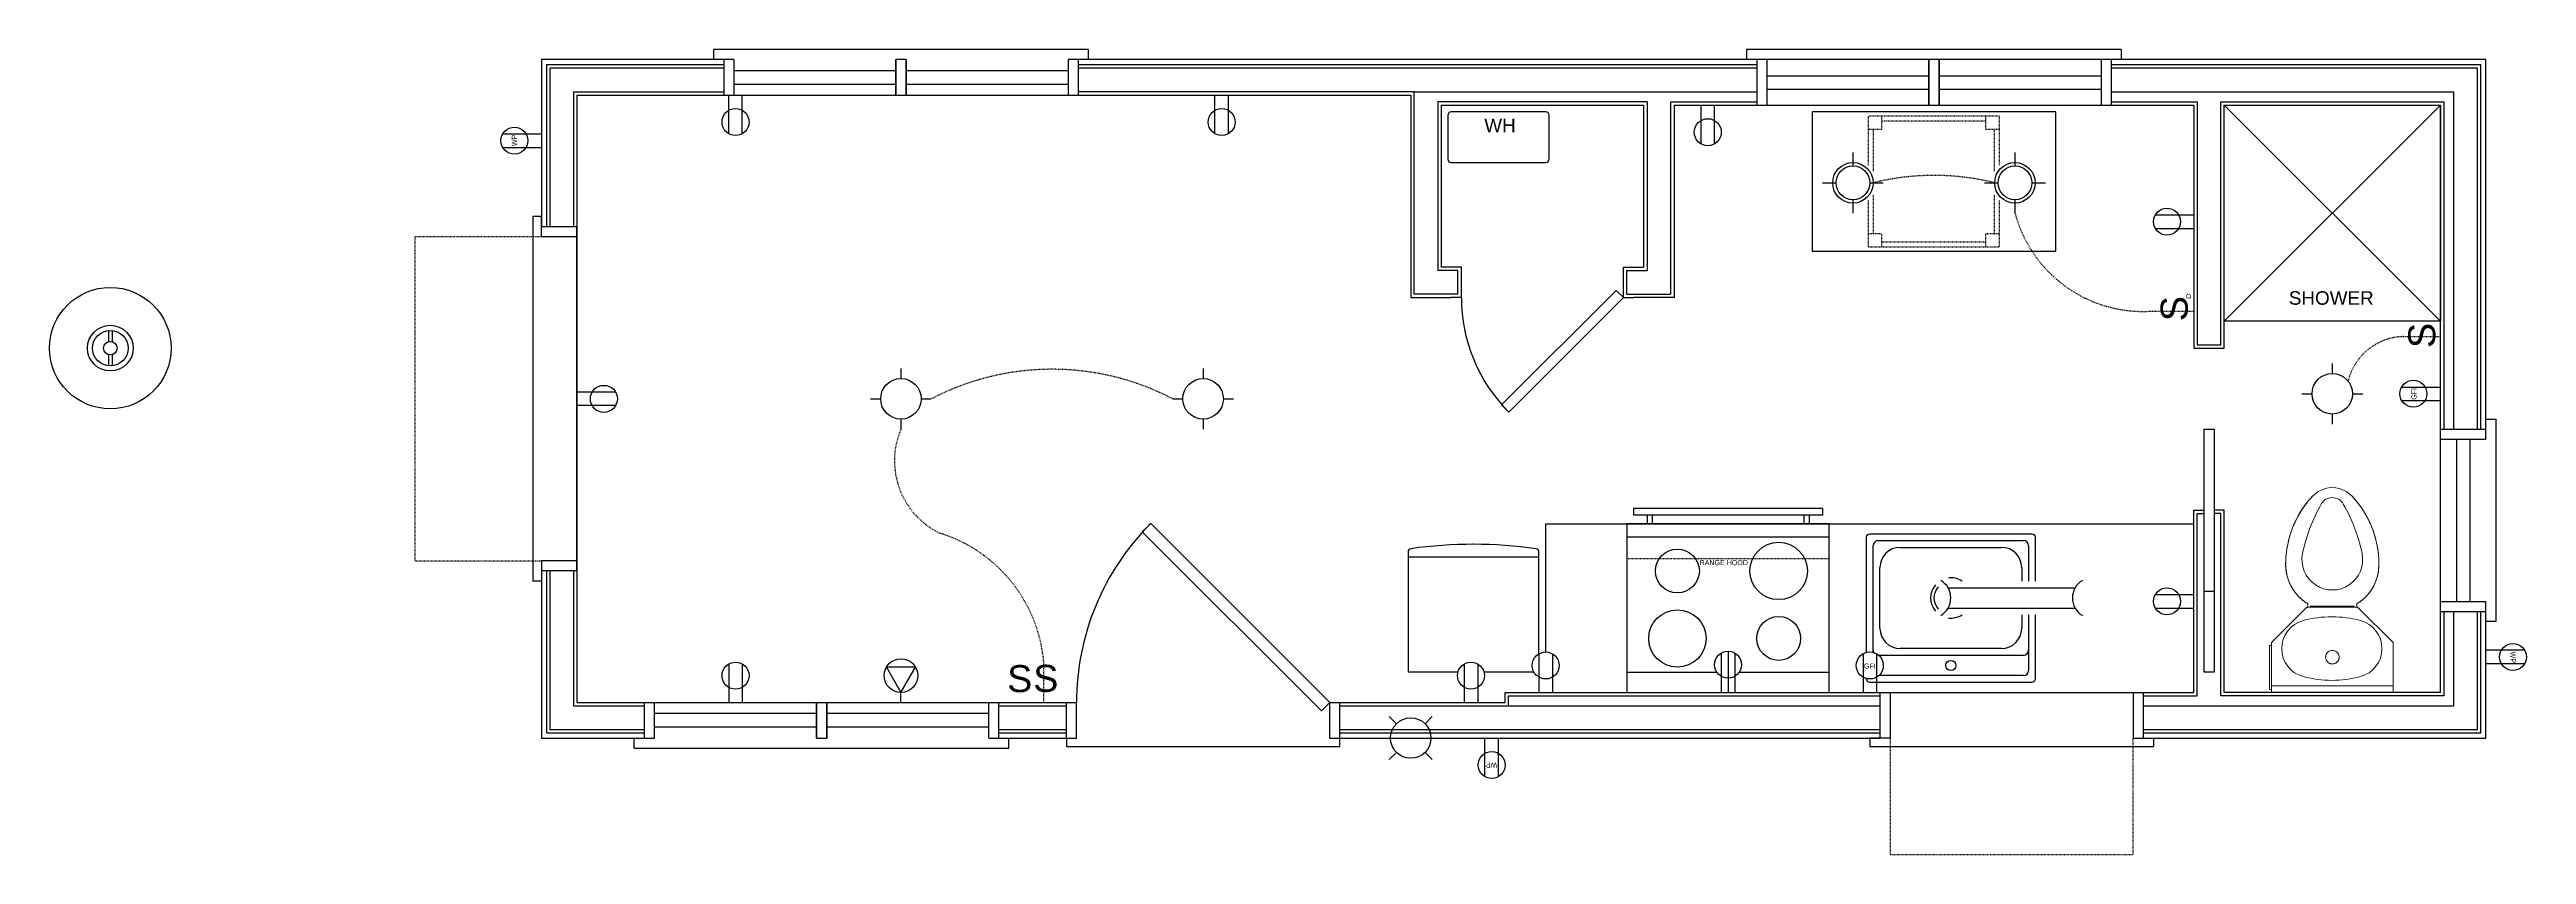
# Model space of a CAD drawing. Header units: inches. Extents: x -183 to 3029, y -67 to 1072.
# Drawn here: x 1075.2 to 1442.1, y 157.2 to 276.5 of the extents above; entities that cross this region are included whole.
import ezdxf

# ---------------------------------------------------------------- set-up
doc = ezdxf.new("R2010")
doc.units = ezdxf.units.IN
doc.header["$LTSCALE"] = 0.25
doc.header["$MEASUREMENT"] = 0
doc.linetypes.add('HIDDEN2', pattern=[0.1875, 0.125, -0.0625])
doc.layers.add('Hidden Line', color=7, linetype='HIDDEN2')
doc.layers.add('Lights', color=2, linetype='Continuous')
doc.layers.add('P-SANR-FIXT', color=7, linetype='Continuous', lineweight=9)
doc.styles.get("Standard").update_dxf_attribs({"font": 'arial.ttf'})

# ---------------------------------------------------------------- blocks, each defined once
blk = doc.blocks.new('FamilyGeomCombi__2530-Back0')
at = {"layer": 'P-SANR-FIXT'}
for p, q in [((-4.14, 27.61), (-4.1, 27.67)), ((4.1, 27.66), (4.14, 27.6)), ((-6.11, 23.79), (-6.09, 23.84)), ((6.1, 23.83), (6.11, 23.79)), ((-6.7, 21.42), (-6.7, 21.45)), ((6.7, 21.46), (6.71, 21.4)), ((-6.72, 17.39), (-6.72, 17.41)), ((-6.17, 15.89), (-6.18, 15.91)), ((6.18, 15.91), (6.17, 15.89)), ((6.72, 17.41), (6.72, 17.4)), ((-3.8, 12.57), (-8.95, 7.43)), ((-5.29, 14.56), (-5.3, 14.57)), ((-3.88, 13.29), (-3.9, 13.3)), ((3.68, 12.63), (-3.68, 12.63)), ((-3.63, 13.15), (-3.63, 12.63)), ((-3.25, 12.78), (-3.13, 12.78)), ((-3.25, 12.78), (-3.25, 12.63)), ((-2.86, 12.79), (-3.14, 12.79)), ((-3.14, 12.79), (-3.14, 12.78)), ((-3.13, 12.78), (3.12, 12.78)), ((-2.86, 12.78), (-2.86, 12.79)), ((3.14, 12.79), (2.86, 12.79)), ((2.86, 12.79), (2.86, 12.78)), ((3.12, 12.78), (3.25, 12.78)), ((3.14, 12.78), (3.14, 12.79)), ((3.25, 12.63), (3.25, 12.78)), ((3.62, 12.63), (3.62, 13.15)), ((8.95, 7.43), (3.8, 12.57)), ((3.9, 13.3), (3.88, 13.28)), ((5.31, 14.57), (5.29, 14.55)), ((-9.32, 6.83), (-9.32, 6.55)), ((-9.3, 6.83), (-9.32, 6.83)), ((-9.32, 6.55), (-9.3, 6.55)), ((-9.3, 6.81), (-9.3, 6.94)), ((-9, 6.94), (-9.3, 6.94)), ((-9.3, 0.56), (-9.3, 6.81)), ((-9, 7.3), (-9, 1)), ((9, 1), (9, 7.3)), ((-9.32, 0.83), (-9.32, 0.55)), ((-9.3, 0.83), (-9.32, 0.83)), ((-9.32, 0.55), (-9.3, 0.55)), ((-9.3, 0.44), (-9.3, 0.56)), ((-9.3, 0.44), (-9, 0.44)), ((9, 1), (-9, 1)), ((-9, 1), (-9, 0)), ((9, 0), (9, 1))]:
    blk.add_line(p, q, dxfattribs=at)
for points in [[(2.93, 29.07), (2.08, 29.77), (1.08, 30.22), (0, 30.4), (-1.08, 30.22), (-2.08, 29.77), (-2.93, 29.07)], [(-6.09, 23.84), (-5.95, 24.22), (-5.73, 24.77), (-5.49, 25.31), (-5.23, 25.85), (-5.12, 26.06)], [(-5.12, 26.06), (-4.83, 26.55), (-4.53, 27.04), (-4.21, 27.51), (-4.14, 27.61)], [(-4.1, 27.67), (-3.87, 27.97), (-3.52, 28.42), (-3.14, 28.85), (-2.93, 29.07)], [(2.93, 29.07), (3.31, 28.65), (3.68, 28.22), (4.03, 27.76), (4.1, 27.66)], [(4.14, 27.6), (4.36, 27.3), (4.67, 26.82), (4.96, 26.33), (5.12, 26.06)], [(5.12, 26.06), (5.39, 25.53), (5.64, 24.99), (5.87, 24.44), (6.08, 23.89), (6.1, 23.83)], [(-6.7, 21.45), (-6.61, 21.94), (-6.48, 22.52), (-6.33, 23.09), (-6.15, 23.66), (-6.11, 23.79)], [(6.11, 23.79), (6.26, 23.32), (6.42, 22.75), (6.56, 22.17), (6.68, 21.59), (6.7, 21.46)], [(-6.91, 18.99), (-6.89, 19.58), (-6.86, 20.18), (-6.8, 20.77), (-6.72, 21.36), (-6.7, 21.42)], [(-6.72, 17.41), (-6.76, 17.56), (-6.81, 17.83), (-6.85, 18.11), (-6.88, 18.38), (-6.9, 18.66), (-6.91, 18.93), (-6.91, 18.99)], [(6.71, 21.4), (6.77, 21.01), (6.84, 20.42), (6.88, 19.82), (6.9, 19.23), (6.91, 18.99)], [(6.91, 18.99), (6.9, 18.71), (6.88, 18.44), (6.86, 18.16), (6.82, 17.89), (6.77, 17.62), (6.72, 17.41)], [(-6.18, 15.91), (-6.22, 16), (-6.34, 16.25), (-6.44, 16.5), (-6.54, 16.76), (-6.62, 17.03), (-6.69, 17.29), (-6.72, 17.39)], [(-5.3, 14.57), (-5.33, 14.6), (-5.51, 14.82), (-5.67, 15.04), (-5.82, 15.27), (-5.96, 15.51), (-6.1, 15.75), (-6.17, 15.89)], [(6.17, 15.89), (6.13, 15.8), (5.99, 15.56), (5.85, 15.32), (5.7, 15.09), (5.54, 14.87), (5.37, 14.65), (5.31, 14.57)], [(6.72, 17.4), (6.71, 17.35), (6.64, 17.08), (6.56, 16.82), (6.46, 16.56), (6.36, 16.3), (6.25, 16.05), (6.18, 15.91)], [(-4.14, 13.46), (-4.36, 13.63), (-4.57, 13.81), (-4.77, 14), (-4.97, 14.19), (-5.15, 14.39), (-5.29, 14.56)], [(-3.9, 13.3), (-3.97, 13.35), (-4.08, 13.42), (-4.14, 13.46)], [(-3.63, 13.15), (-3.74, 13.21), (-3.86, 13.27), (-3.88, 13.29)], [(3.88, 13.28), (3.8, 13.24), (3.68, 13.18), (3.62, 13.15)], [(4.14, 13.46), (4.03, 13.38), (3.92, 13.31), (3.9, 13.3)], [(5.29, 14.55), (5.19, 14.44), (5.01, 14.23), (4.81, 14.04), (4.61, 13.85), (4.4, 13.67), (4.18, 13.5), (4.14, 13.46)]]:
    blk.add_lwpolyline(points, dxfattribs=at)
for centre, radius, start, end in [((7.94, 18.99), 14.84, 151.5709, 180), ((7.43, 19.26), 14.27, 136.5661, 151.5709), ((20.07, 15.5), 25, 150.2175, 168.2522), ((0, 26.99), 1.88, 29.7825, 150.2175), ((-20.07, 15.5), 25, 11.7478, 29.7825), ((-7.43, 19.26), 14.27, 28.4291, 43.4339), ((-7.94, 18.99), 14.84, 0, 28.4291), ((0, 18.99), 6.91, 180, 233.187), ((0, 19.68), 4.5, 168.2522, 11.7478), ((0, 18.99), 6.91, 306.813, 0), ((-0.07, -5.23), 16.44, 75.1026, 104.8974), ((-2.12, 16.15), 3.36, 233.187, 243.4805), ((-3.68, 12.45), 0.172, 90, 135), ((2.12, 16.15), 3.36, 296.5195, 306.813), ((3.68, 12.45), 0.172, 45, 90), ((-8.83, 7.3), 0.172, 135, 180), ((-3.19, 6.5), 4.3, 104.8974, 180), ((3.05, 6.5), 4.3, 0, 75.1026), ((8.83, 7.3), 0.172, 0, 45), ((-3.19, 6.5), 4.3, 180, 255.1026), ((3.05, 6.5), 4.3, 284.8974, 360), ((-0.07, 18.23), 16.44, 255.1026, 284.8974)]:
    blk.add_arc(centre, radius, start, end, dxfattribs=at)
for points, start_tangent, end_tangent in [([(1.01, 5.22), (0.96, 5.52), (0.82, 5.8), (0.6, 6.02), (0.32, 6.17), (0.01, 6.22), (-0.3, 6.17), (-0.59, 6.02), (-0.81, 5.8), (-0.95, 5.52), (-0.99, 5.22)], (0, 1), (0, -1)), ([(-0.99, 5.22), (-0.98, 5.05), (-0.93, 4.88), (-0.9, 4.8), (-0.86, 4.73), (-0.82, 4.65), (-0.77, 4.58), (-0.71, 4.52), (-0.65, 4.46), (-0.58, 4.41), (-0.5, 4.36), (-0.43, 4.32), (-0.34, 4.28), (-0.17, 4.24), (0.01, 4.22), (0.19, 4.23), (0.36, 4.28), (0.44, 4.32), (0.52, 4.36), (0.59, 4.41), (0.66, 4.46), (0.72, 4.52), (0.78, 4.58), (0.83, 4.65), (0.88, 4.73), (0.92, 4.8), (0.95, 4.88), (0.99, 5.05), (1.01, 5.22)], (0, -1), (0, 1))]:
    blk.add_spline(points, degree=3, dxfattribs=dict(at, start_tangent=start_tangent, end_tangent=end_tangent))

msp = doc.modelspace()

# ---------------------------------------------------------------- linework, layer by layer
for p, q in [((1229.08, 276.47), (1173.58, 276.47)), ((1173.58, 276.47), (1173.58, 274.97)), ((1229.08, 276.47), (1229.08, 274.97)), ((1382.08, 276.47), (1326.58, 276.47)), ((1326.58, 276.47), (1326.58, 274.97)), ((1382.08, 276.47), (1382.08, 274.97)), ((1175.08, 274.97), (1148.08, 274.97)), ((1175.08, 274.22), (1148.83, 274.22)), ((1175.08, 273.72), (1149.33, 273.72)), ((1176.58, 274.97), (1173.58, 274.97)), ((1175.08, 274.97), (1175.08, 269.72)), ((1176.58, 274.97), (1176.58, 269.72)), ((1176.58, 273.34), (1200.58, 273.34)), ((1176.58, 273.34), (1200.58, 273.34)), ((1200.58, 269.72), (1200.58, 274.97)), ((1200.58, 274.97), (1200.58, 269.72)), ((1202.08, 274.97), (1200.58, 274.97)), ((1202.08, 269.72), (1202.08, 274.97)), ((1202.08, 274.97), (1202.08, 269.72)), ((1202.08, 273.34), (1226.08, 273.34)), ((1202.08, 273.34), (1226.08, 273.34)), ((1229.08, 274.97), (1226.08, 274.97)), ((1226.08, 274.97), (1226.08, 269.72)), ((1436.08, 274.97), (1227.58, 274.97)), ((1227.58, 274.97), (1227.58, 269.72)), ((1328.08, 274.22), (1227.58, 274.22)), ((1328.08, 273.72), (1227.58, 273.72)), ((1329.58, 274.97), (1326.58, 274.97)), ((1328.08, 274.97), (1328.08, 268.22)), ((1329.58, 274.97), (1329.58, 268.22)), ((1329.58, 272.59), (1353.58, 272.59)), ((1329.58, 272.59), (1353.58, 272.59)), ((1353.58, 268.22), (1353.58, 274.97)), ((1353.58, 274.97), (1353.58, 268.22)), ((1355.08, 274.97), (1353.58, 274.97)), ((1355.08, 268.22), (1355.08, 274.97)), ((1355.08, 274.97), (1355.08, 268.22)), ((1355.08, 272.59), (1379.08, 272.59)), ((1355.08, 272.59), (1379.08, 272.59)), ((1382.08, 274.97), (1379.08, 274.97)), ((1379.08, 274.97), (1379.08, 268.22)), ((1380.58, 274.97), (1380.58, 268.22)), ((1435.33, 274.22), (1380.58, 274.22)), ((1434.83, 273.72), (1380.58, 273.72)), ((1434.83, 220.22), (1434.83, 273.72)), ((1435.33, 220.22), (1435.33, 274.22)), ((1436.08, 220.22), (1436.08, 274.97)), ((1152.83, 270.22), (1152.83, 250.22)), ((1152.83, 270.22), (1175.08, 270.22)), ((1153.33, 269.72), (1276.83, 269.72)), ((1153.33, 269.72), (1153.33, 179.72)), ((1175.83, 263.99), (1175.83, 269.72)), ((1176.58, 271.34), (1200.58, 271.34)), ((1176.58, 271.34), (1200.58, 271.34)), ((1177.83, 263.99), (1177.83, 269.72)), ((1202.08, 271.34), (1226.08, 271.34)), ((1202.08, 271.34), (1226.08, 271.34)), ((1277.33, 270.22), (1227.58, 270.22)), ((1247.83, 263.99), (1247.83, 269.72)), ((1249.83, 263.99), (1249.83, 269.72)), ((1276.83, 269.72), (1276.83, 239.72)), ((1277.33, 240.22), (1277.33, 270.22)), ((1277.33, 270.22), (1328.08, 270.22)), ((1311.83, 268.72), (1280.83, 268.72)), ((1280.83, 268.72), (1280.83, 243.72)), ((1281.33, 268.22), (1311.33, 268.22)), ((1281.33, 268.22), (1281.33, 244.22)), ((1281.33, 268.22), (1311.33, 268.22)), ((1311.33, 268.22), (1311.33, 244.22)), ((1311.83, 268.72), (1311.83, 243.72)), ((1315.33, 268.72), (1315.33, 240.22)), ((1315.33, 268.72), (1328.08, 268.72)), ((1315.83, 268.22), (1315.83, 239.72)), ((1315.83, 268.22), (1392.83, 268.22)), ((1319.83, 262.49), (1319.83, 268.22)), ((1321.83, 262.49), (1321.83, 268.22)), ((1329.58, 270.59), (1353.58, 270.59)), ((1329.58, 270.59), (1353.58, 270.59)), ((1355.08, 270.59), (1379.08, 270.59)), ((1355.08, 270.59), (1379.08, 270.59)), ((1380.58, 270.22), (1431.33, 270.22)), ((1380.58, 268.72), (1393.33, 268.72)), ((1392.83, 268.22), (1392.83, 232.22)), ((1393.33, 268.72), (1393.33, 232.72)), ((1396.83, 232.72), (1396.83, 268.72)), ((1396.83, 268.72), (1429.83, 268.72)), ((1397.33, 232.22), (1397.33, 268.22)), ((1397.33, 268.22), (1429.33, 268.22)), ((1397.33, 268.22), (1429.33, 236.22)), ((1429.33, 268.22), (1397.33, 236.22)), ((1429.33, 181.22), (1429.33, 268.22)), ((1429.83, 268.72), (1429.83, 220.22)), ((1431.33, 220.22), (1431.33, 270.22)), ((1336.31, 267.22), (1336.31, 246.62)), ((1372.36, 267.22), (1336.31, 267.22)), ((1372.36, 246.62), (1372.36, 267.22)), ((1142.35, 263.97), (1148.08, 263.97)), ((1142.35, 261.97), (1148.08, 261.97)), ((1148.08, 251.72), (1146.83, 251.72)), ((1146.83, 251.72), (1146.83, 197.72)), ((1148.08, 248.72), (1148.08, 251.72)), ((1153.33, 250.22), (1148.08, 250.22)), ((1153.33, 199.22), (1153.33, 250.22)), ((1387.1, 251.97), (1392.83, 251.97)), ((1387.1, 249.97), (1392.83, 249.97)), ((1153.33, 248.72), (1148.08, 248.72)), ((1336.31, 246.62), (1372.36, 246.62)), ((1283.83, 243.72), (1280.83, 243.72)), ((1284.33, 244.22), (1281.33, 244.22)), ((1283.83, 240.22), (1283.83, 243.72)), ((1284.33, 239.72), (1284.33, 244.22)), ((1308.33, 239.72), (1308.33, 244.22)), ((1308.33, 244.22), (1311.33, 244.22)), ((1308.83, 240.22), (1308.83, 243.72)), ((1308.83, 243.72), (1311.83, 243.72)), ((1276.83, 239.72), (1282.83, 239.72)), ((1283.83, 240.22), (1277.33, 240.22)), ((1284.33, 239.72), (1282.83, 239.72)), ((1307.27, 240.78), (1290.3, 223.81)), ((1308.33, 239.72), (1291.36, 222.75)), ((1307.27, 240.78), (1308.33, 239.72)), ((1308.33, 239.72), (1309.83, 239.72)), ((1308.83, 240.22), (1315.33, 240.22)), ((1315.83, 239.72), (1309.83, 239.72)), ((1083.98, 234.86), (1083.98, 233.2)), ((1084.48, 234.86), (1084.48, 233.2)), ((1083.98, 231.26), (1083.98, 229.61)), ((1084.48, 231.26), (1084.48, 229.61)), ((1392.83, 232.22), (1397.33, 232.22)), ((1393.33, 232.72), (1396.83, 232.72)), ((1393.33, 232.72), (1396.83, 232.72)), ((1159.07, 225.72), (1153.33, 225.72)), ((1291.36, 222.75), (1290.3, 223.81)), ((1423.6, 226.47), (1429.33, 226.47)), ((1423.6, 224.47), (1429.33, 224.47)), ((1159.07, 223.72), (1153.33, 223.72)), ((1429.33, 220.22), (1436.08, 220.22)), ((1436.08, 221.72), (1437.58, 221.72)), ((1436.08, 218.72), (1436.08, 221.72)), ((1437.58, 191.72), (1437.58, 221.72)), ((1436.08, 218.72), (1429.33, 218.72)), ((1431.71, 218.72), (1431.71, 194.72)), ((1433.71, 218.72), (1433.71, 194.72)), ((1296.83, 206.22), (1392.83, 206.22)), ((1296.83, 187.22), (1296.83, 206.22)), ((1338.83, 206.22), (1308.83, 206.22)), ((1308.83, 206.22), (1308.83, 181.22)), ((1337.83, 208.47), (1309.83, 208.47)), ((1309.83, 208.47), (1309.83, 207.47)), ((1337.83, 207.47), (1309.83, 207.47)), ((1311.83, 207.47), (1311.83, 206.22)), ((1312.58, 207.47), (1312.58, 206.22)), ((1335.08, 207.47), (1335.08, 206.22)), ((1335.83, 207.47), (1335.83, 206.22)), ((1337.83, 208.47), (1337.83, 207.47)), ((1338.83, 181.22), (1338.83, 206.22)), ((1392.83, 181.22), (1392.83, 208.22)), ((1392.83, 208.22), (1394.33, 208.22)), ((1397.33, 208.22), (1395.83, 208.22)), ((1396.83, 207.72), (1395.83, 207.72)), ((1396.83, 180.72), (1396.83, 207.72)), ((1397.33, 181.22), (1397.33, 208.22)), ((1338.83, 204.22), (1308.83, 204.22)), ((1338.83, 182.72), (1338.83, 204.72)), ((1345.33, 187.16), (1345.33, 202.97)), ((1346.08, 203.72), (1367.58, 203.72)), ((1349.33, 202.72), (1364.33, 202.72)), ((1368.33, 202.97), (1368.33, 197.72)), ((1153.33, 200.72), (1148.08, 200.72)), ((1148.08, 200.72), (1148.08, 197.72)), ((1153.33, 199.22), (1148.08, 199.22)), ((1152.83, 199.22), (1152.83, 179.22)), ((1295.83, 201.27), (1276.43, 201.27)), ((1346.33, 190.72), (1346.33, 199.72)), ((1367.33, 199.72), (1367.33, 197.72)), ((1148.08, 197.72), (1146.83, 197.72)), ((1387.1, 195.72), (1392.83, 195.72)), ((1394.33, 196.22), (1395.83, 196.22)), ((1429.33, 194.72), (1436.08, 194.72)), ((1436.08, 191.72), (1436.08, 194.72)), ((1367.33, 192.72), (1367.33, 190.72)), ((1368.33, 192.72), (1368.33, 184.47)), ((1387.1, 193.72), (1392.83, 193.72)), ((1429.33, 193.22), (1436.08, 193.22)), ((1429.83, 193.22), (1429.83, 180.72)), ((1431.33, 179.22), (1431.33, 193.22)), ((1437.58, 191.72), (1436.08, 191.72)), ((1323.83, 187.33), (1323.83, 181.33)), ((1364.33, 187.72), (1349.33, 187.72)), ((1441.82, 187.47), (1436.08, 187.47)), ((1175.83, 185.45), (1175.83, 179.72)), ((1177.83, 185.45), (1177.83, 179.72)), ((1276.43, 184.27), (1283.83, 184.27)), ((1284.75, 185.45), (1284.75, 179.72)), ((1286.75, 185.45), (1286.75, 179.72)), ((1287.68, 184.27), (1295.07, 184.27)), ((1295.83, 186.95), (1295.83, 181.22)), ((1297.83, 186.95), (1297.83, 181.22)), ((1308.83, 184.22), (1322.17, 184.22)), ((1322.83, 187.06), (1322.83, 181.33)), ((1324.83, 187.06), (1324.83, 181.33)), ((1325.5, 184.22), (1338.83, 184.22)), ((1343.83, 186.95), (1343.83, 181.22)), ((1345.83, 186.95), (1345.83, 181.22)), ((1367.58, 186.72), (1346.16, 186.72)), ((1367.58, 183.72), (1346.16, 183.72)), ((1441.82, 185.47), (1436.08, 185.47)), ((1201.33, 179.72), (1201.33, 181.22)), ((1290.83, 179.72), (1290.83, 181.22)), ((1290.83, 181.22), (1392.83, 181.22)), ((1291.33, 179.22), (1291.33, 180.72)), ((1291.33, 180.72), (1346.33, 180.72)), ((1308.83, 181.22), (1338.83, 181.22)), ((1346.33, 181.22), (1346.33, 174.47)), ((1347.83, 181.22), (1347.83, 174.47)), ((1383.83, 181.22), (1383.83, 174.47)), ((1385.33, 181.22), (1385.33, 174.47)), ((1429.83, 180.72), (1396.83, 180.72)), ((1429.33, 181.22), (1397.33, 181.22)), ((1152.83, 179.22), (1163.33, 179.22)), ((1153.33, 179.72), (1227.33, 179.72)), ((1163.33, 174.47), (1163.33, 179.72)), ((1164.83, 174.47), (1164.83, 179.72)), ((1188.83, 178.09), (1164.83, 178.09)), ((1188.83, 178.09), (1164.83, 178.09)), ((1188.83, 176.09), (1164.83, 176.09)), ((1188.83, 176.09), (1164.83, 176.09)), ((1188.83, 179.72), (1188.83, 174.47)), ((1188.83, 174.47), (1188.83, 179.72)), ((1190.33, 179.72), (1190.33, 174.47)), ((1190.33, 174.47), (1190.33, 179.72)), ((1214.33, 178.09), (1190.33, 178.09)), ((1214.33, 178.09), (1190.33, 178.09)), ((1214.33, 176.09), (1190.33, 176.09)), ((1214.33, 176.09), (1190.33, 176.09)), ((1214.33, 174.47), (1214.33, 179.72)), ((1215.83, 174.47), (1215.83, 179.72)), ((1215.83, 179.22), (1225.83, 179.22)), ((1225.83, 174.47), (1225.83, 179.72)), ((1227.33, 174.47), (1227.33, 179.72)), ((1264.83, 179.72), (1290.83, 179.72)), ((1264.83, 174.47), (1264.83, 179.72)), ((1266.33, 173.22), (1266.33, 179.72)), ((1266.33, 179.22), (1291.33, 179.22)), ((1291.33, 179.22), (1346.33, 179.22)), ((1385.33, 179.22), (1431.33, 179.22)), ((1161.83, 174.47), (1164.83, 174.47)), ((1161.83, 172.97), (1161.83, 174.47)), ((1161.83, 172.97), (1217.33, 172.97)), ((1188.83, 174.47), (1190.33, 174.47)), ((1214.33, 174.47), (1217.33, 174.47)), ((1217.33, 172.97), (1217.33, 174.47)), ((1225.83, 174.47), (1225.83, 173.22)), ((1225.83, 173.22), (1266.33, 173.22)), ((1287.83, 168.74), (1287.83, 174.47)), ((1289.83, 168.74), (1289.83, 174.47)), ((1347.83, 174.47), (1344.83, 174.47)), ((1344.83, 174.47), (1344.83, 173.22)), ((1344.83, 173.22), (1386.83, 173.22)), ((1383.83, 174.47), (1386.83, 174.47)), ((1386.83, 174.47), (1386.83, 173.22))]:
    msp.add_line(p, q)
for points in [[(1148.08, 274.97), (1148.08, 250.22)], [(1148.83, 274.22), (1148.83, 250.22)], [(1149.33, 273.72), (1149.33, 250.22)], [(1385.33, 180.72), (1393.33, 180.72), (1393.33, 207.72), (1394.33, 207.72)], [(1286.13, 203.17), (1286.03, 203.17)], [(1148.08, 199.22), (1148.08, 174.47), (1163.33, 174.47)], [(1148.83, 199.22), (1148.83, 175.22), (1163.33, 175.22)], [(1149.33, 199.22), (1149.33, 175.72), (1163.33, 175.72)], [(1385.33, 175.72), (1434.83, 175.72), (1434.83, 193.22)], [(1385.33, 175.22), (1435.33, 175.22), (1435.33, 193.22)], [(1385.33, 174.47), (1436.08, 174.47), (1436.08, 192.97)], [(1215.83, 175.72), (1225.83, 175.72)], [(1215.83, 175.22), (1225.83, 175.22)], [(1215.83, 174.47), (1227.33, 174.47)], [(1264.83, 174.47), (1346.33, 174.47)], [(1266.33, 175.72), (1346.33, 175.72)], [(1266.33, 175.22), (1346.33, 175.22)]]:
    msp.add_lwpolyline(points)
for points in [[(1397.33, 268.22), (1429.33, 268.22), (1429.33, 236.22), (1397.33, 236.22)], [(1394.33, 184.22), (1394.33, 220.22), (1395.83, 220.22), (1395.83, 184.22)], [(1238.32, 206.24), (1264.83, 179.72), (1263.6, 178.48), (1237.08, 205)], [(1201.33, 181.22), (1203.5, 184.97), (1199.17, 184.97)]]:
    msp.add_lwpolyline(points, close=True)
msp.add_lwpolyline([(1282.83, 259.72), (1296.83, 259.72, 0.414214), (1297.33, 260.22), (1297.33, 266.72, 0.414214), (1296.83, 267.22), (1282.83, 267.22, 0.414214), (1282.33, 266.72), (1282.33, 260.22, 0.414214)], format="xyb", close=True)
for points in [[(1295.83, 186.95), (1295.83, 202.01, 0.373249), (1295.41, 202.51, 0.070654), (1276.86, 202.52, 0.373695), (1276.43, 202.03), (1276.43, 184.27)], [(1344.33, 187.16), (1344.33, 204.22, -0.414214), (1344.83, 204.72), (1368.83, 204.72, -0.414214), (1369.33, 204.22), (1369.33, 197.72)], [(1369.33, 192.72), (1369.33, 183.22, -0.414214), (1368.83, 182.72), (1344.83, 182.72, -0.414214), (1344.33, 183.22), (1344.33, 183.28)]]:
    msp.add_lwpolyline(points, format="xyb")
for centre, radius in [((1144.08, 262.97), 2), ((1176.83, 265.72), 2), ((1248.83, 265.72), 2), ((1320.83, 264.22), 2), ((1388.83, 250.97), 2), ((1084.23, 232.23), 9), ((1084.23, 232.23), 3.38), ((1084.23, 232.23), 2.63), ((1084.23, 232.23), 1), ((1425.33, 225.47), 2), ((1157.33, 224.72), 2), ((1316.33, 199.22), 3.25), ((1331.33, 199.22), 4.25), ((1388.83, 194.72), 2), ((1316.33, 189.22), 4.25), ((1331.33, 189.22), 3.25), ((1296.83, 185.22), 2), ((1323.83, 185.33), 2), ((1344.83, 185.22), 2), ((1440.08, 186.47), 2), ((1176.83, 183.72), 2), ((1201.33, 183.72), 2.5), ((1285.75, 183.72), 2), ((1356.83, 185.22), 0.75), ((1288.83, 170.47), 2)]:
    msp.add_circle(centre, radius)
for centre, radius, start, end in [((1308.33, 239.72), 24, 180, 225), ((1264.83, 179.72), 37.5, 135, 180), ((1346.08, 202.97), 0.75, 90, 180), ((1349.33, 199.72), 3, 90, 180), ((1364.33, 199.72), 3, 0, 90), ((1367.58, 202.97), 0.75, 0, 90), ((1356.83, 195.22), 3, 56.4427, 96.3794), ((1356.83, 195.22), 3, 139.1881, 220.8119), ((1356.83, 195.22), 2.5, 138.5904, 221.4096), ((1356.83, 195.22), 3, 263.6206, 303.5573), ((1346.08, 187.47), 0.75, 180, 206.5941), ((1349.33, 190.72), 3, 180, 270), ((1364.33, 190.72), 3, 270, 0), ((1367.58, 187.47), 0.75, 270, 0), ((1367.58, 184.47), 0.75, 270, 0)]:
    msp.add_arc(centre, radius, start, end)
at = {"layer": 'Hidden Line'}
for p, q in [((1364.03, 266.62), (1344.63, 266.62)), ((1344.63, 259.36), (1344.63, 266.62)), ((1346.63, 264.62), (1344.63, 264.62)), ((1345.38, 258.44), (1345.38, 264.62)), ((1346.63, 264.62), (1346.63, 266.62)), ((1362.03, 265.87), (1346.63, 265.87)), ((1362.03, 264.62), (1362.03, 266.62)), ((1364.03, 264.62), (1362.03, 264.62)), ((1363.28, 258.44), (1363.28, 264.62)), ((1364.03, 259.36), (1364.03, 266.62)), ((1344.63, 247.22), (1344.63, 254.08)), ((1345.38, 249.22), (1345.38, 255)), ((1363.28, 249.22), (1363.28, 255)), ((1364.03, 247.22), (1364.03, 254.08)), ((1344.63, 249.22), (1346.63, 249.22)), ((1344.63, 247.22), (1364.03, 247.22)), ((1346.63, 247.22), (1346.63, 249.22)), ((1346.63, 247.97), (1362.03, 247.97)), ((1362.03, 249.22), (1364.03, 249.22)), ((1362.03, 247.22), (1362.03, 249.22)), ((1308.83, 201.09), (1338.83, 201.09))]:
    msp.add_line(p, q, dxfattribs=at)
at = {"layer": 'Hidden Line', "ltscale": 2}
for points in [[(1366.33, 252.22, 0.359539), (1386.71, 237.72), (1392.83, 237.72)], [(1415.67, 227.35, -0.340374), (1423.84, 233.94), (1429.33, 233.94)], [(1222.5, 179.72), (1222.5, 185.5, 0.308063), (1207.08, 204.82, -0.400174), (1201.33, 220.22)]]:
    msp.add_lwpolyline(points, format="xyb", dxfattribs=at)
at = {"layer": 'Hidden Line'}
for points in [[(1148.08, 248.72), (1129.33, 248.72), (1129.33, 200.72), (1148.08, 200.72)], [(1347.83, 174.47), (1347.83, 157.22), (1383.83, 157.22), (1383.83, 174.47)]]:
    msp.add_lwpolyline(points, dxfattribs=at)
at = {"layer": 'Hidden Line', "ltscale": 2}
for centre, radius, start, end in [((1354.33, 220.39), 37.43, 76.0876, 103.9124), ((1223.71, 190.44), 38.66, 62.4598, 117.5402)]:
    msp.add_arc(centre, radius, start, end, dxfattribs=at)
at = {"layer": 'Lights'}
for p, q in [((1342.33, 261.22), (1342.33, 259.22)), ((1366.33, 261.22), (1366.33, 259.22)), ((1337.83, 256.72), (1339.83, 256.72)), ((1342.33, 254.22), (1342.33, 252.22)), ((1344.83, 256.72), (1346.83, 256.72)), ((1361.83, 256.72), (1363.83, 256.72)), ((1366.33, 254.22), (1366.33, 252.22)), ((1368.83, 256.72), (1370.83, 256.72)), ((1201.33, 229.22), (1201.33, 227.72)), ((1246.08, 229.22), (1246.08, 227.72)), ((1413.33, 229.97), (1413.33, 228.47)), ((1196.83, 224.72), (1198.33, 224.72)), ((1204.33, 224.72), (1205.83, 224.72)), ((1241.58, 224.72), (1243.08, 224.72)), ((1249.08, 224.72), (1250.58, 224.72)), ((1408.83, 225.47), (1410.33, 225.47)), ((1416.33, 225.47), (1417.83, 225.47)), ((1201.33, 221.72), (1201.33, 220.22)), ((1246.08, 221.72), (1246.08, 220.22)), ((1413.33, 222.47), (1413.33, 220.97)), ((1356.43, 196.72), (1375.24, 196.72)), ((1356.43, 193.72), (1375.24, 193.72)), ((1273.65, 177.65), (1274.71, 176.59)), ((1278.96, 176.59), (1280.02, 177.65)), ((1273.65, 171.29), (1274.71, 172.35)), ((1278.96, 172.35), (1280.02, 171.29))]:
    msp.add_line(p, q, dxfattribs=at)
for centre, radius in [((1342.33, 256.72), 3), ((1342.33, 256.72), 2.5), ((1366.33, 256.72), 3), ((1366.33, 256.72), 2.5), ((1201.33, 224.72), 3), ((1246.08, 224.72), 3), ((1413.33, 225.47), 3), ((1276.83, 174.47), 3)]:
    msp.add_circle(centre, radius, dxfattribs=at)
for centre, start, end in [((1353.83, 195.22), 300, 60), ((1377.83, 195.22), 120, 240)]:
    msp.add_arc(centre, 3, start, end, dxfattribs=at)

# ---------------------------------------------------------------- block references
msp.add_blockref('FamilyGeomCombi__2530-Back0', (1413.33, 181.22))

# ---------------------------------------------------------------- texts
for s, height, p in [('WH', 2, (1287.73, 264.22)), ('SHOWER', 2, (1406.89, 238.66)), ('RANGE HOOD', 0.75, (1319.62, 200.08)), ('S', 4, (1217.06, 181.27)), ('S', 4, (1220.92, 181.31)), ('GFI', 0.75, (1343.95, 184.76))]:
    msp.add_text(s, height=height).set_placement(p)
for s, height, rotation, p in [('WP', 0.75, 90, (1144.44, 262.16)), ('S', 4, 90, (1391.91, 236.22)), ('D', 0.75, 90, (1392.4, 239.54)), ('S', 4, 90, (1428.58, 232.24)), ('GFI', 0.75, 90, (1425.8, 224.58)), ('WP', 0.75, 270, (1439.72, 187.27)), ('WP', 0.75, 180, (1289.64, 170.83))]:
    msp.add_text(s, height=height, rotation=rotation).set_placement(p)

doc.saveas('drawing.dxf')
